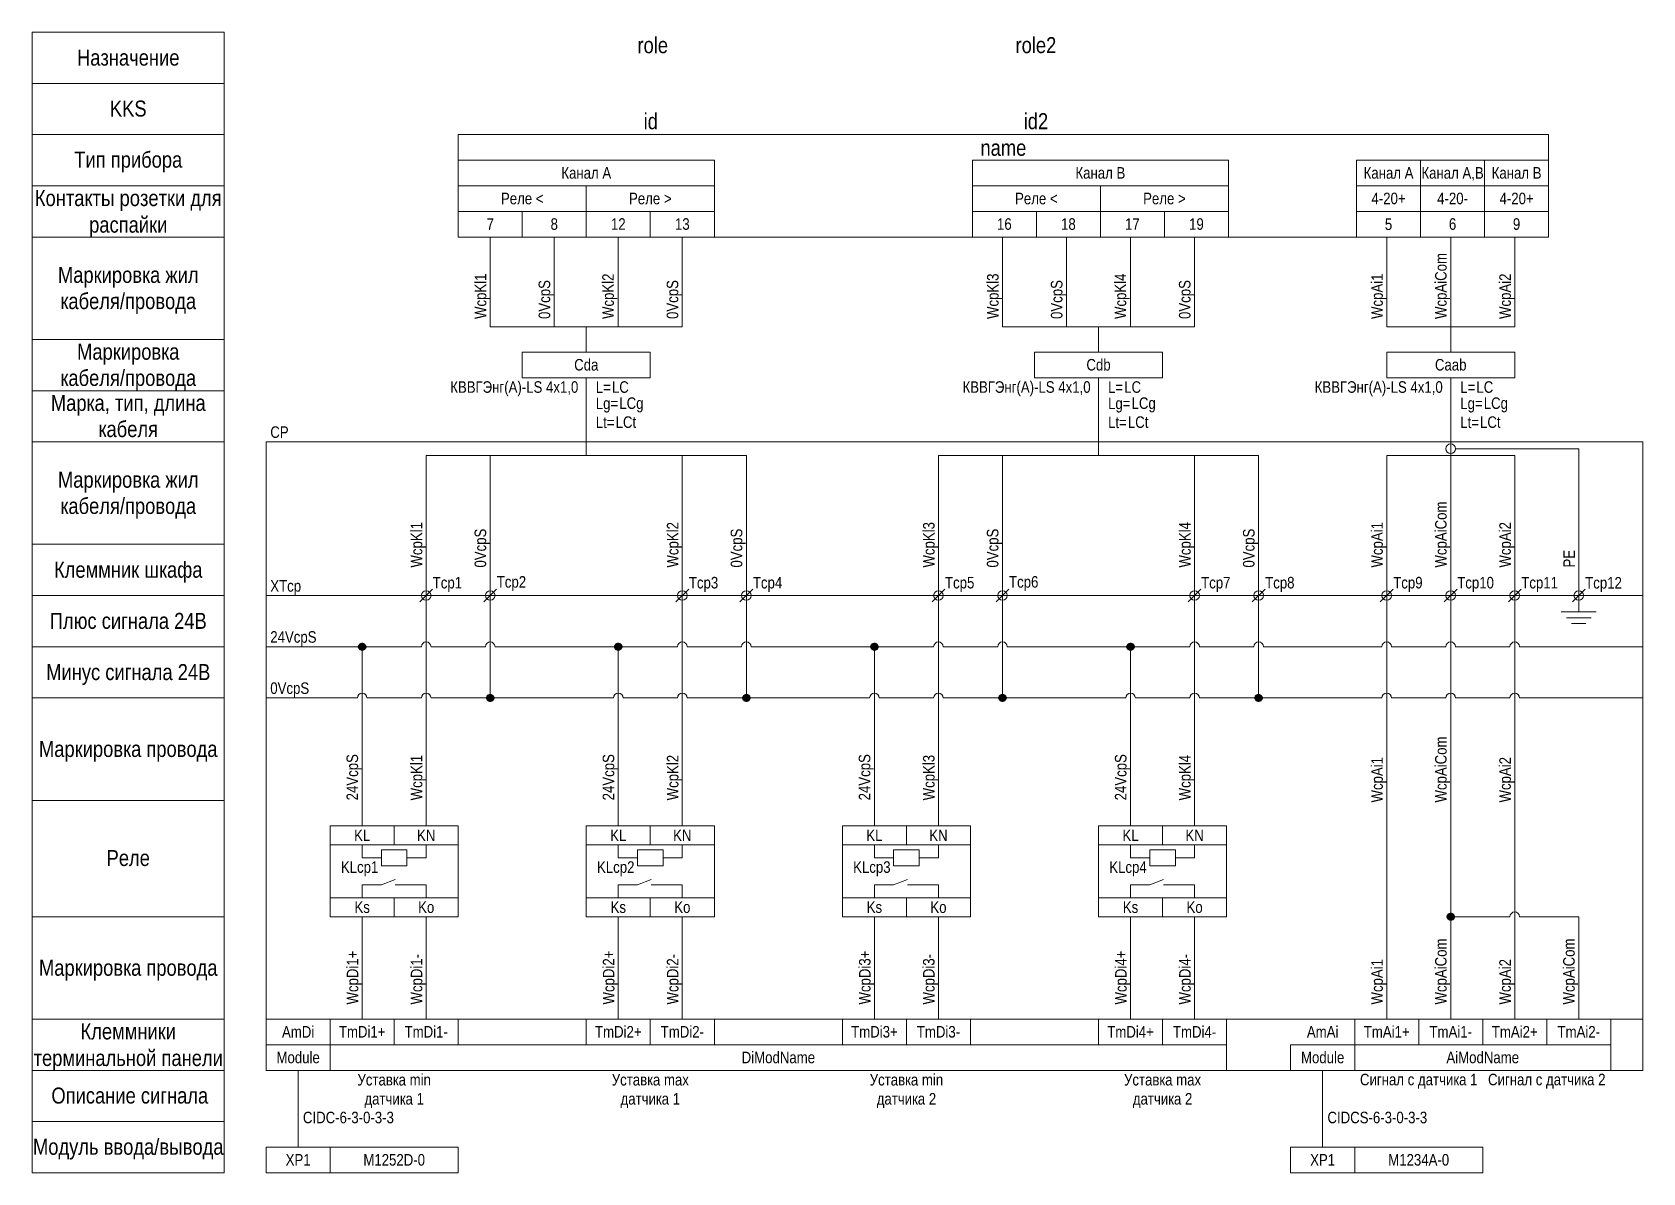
# Model space of a CAD drawing. Header units: millimetres. Extents: x 20 to 272, y -183 to -5.
import ezdxf

# ---------------------------------------------------------------- set-up
doc = ezdxf.new("R2010")
doc.units = ezdxf.units.MM
doc.header["$MEASUREMENT"] = 0
doc.linetypes.add('1_1', pattern=[2000, 1000, -1000])
doc.linetypes.add('4_2_1_2', pattern=[6702.777624, 3527.777672, -1763.888836, 0, -1411.111116])
for name, color, linetype in [('cp_names', 7, 'Continuous'), ('cp_params_ai', 7, 'Continuous'), ('cp_params_di', 7, 'Continuous'), ('cp_static_ai', 7, 'Continuous'), ('cp_static_di', 7, 'Continuous'), ('cp_static_do', 7, 'Continuous'), ('id_names', 7, 'Continuous'), ('id_params_di', 7, 'Continuous'), ('id_params_do', 7, 'Continuous'), ('id_static_ai', 7, 'Continuous'), ('id_static_di', 7, 'Continuous'), ('id_static_do', 7, 'Continuous')]:
    doc.layers.add(name, color=color, linetype=linetype)
doc.styles.add('СГЕНЕРИР_СТИЛЬ_1', font='ARIALN.TTF')

msp = doc.modelspace()

# ---------------------------------------------------------------- texts
at = {"layer": 'cp_names', "color": 7, "linetype": 'Continuous', "lineweight": 15, "insert": (35, -73.66), "char_height": 2.5, "attachment_point": 2, "line_spacing_factor": 0.982786, "style": 'СГЕНЕРИР_СТИЛЬ_1'}
msp.add_mtext('\\A1;{\\pqc;\\fArial Narrow|b0|i0|c204|p34;Маркировка жил\\P\\pqc;\\fArial Narrow|b0|i0|c204|p34;кабеля/провода}', dxfattribs=at)
at = {"layer": 'cp_names', "color": 7, "linetype": 'Continuous', "lineweight": 15, "char_height": 2.5, "attachment_point": 2, "style": 'СГЕНЕРИР_СТИЛЬ_1'}
for s, insert in [('\\A1;{\\pqc;\\fArial Narrow|b0|i0|c204|p34;Клеммник\\fArial Narrow|b0|i0|c204|p34; шкафа}', (35, -87.72)), ('\\A1;{\\pqc;\\fArial Narrow|b0|i0|c204|p34;Плюс \\fArial Narrow|b0|i0|c204|p34;сигнала 2\\fArial Narrow|b0|i0|c204|p34;4\\fArial Narrow|b0|i0|c204|p34;В}', (35, -95.71)), ('\\A1;{\\pqc;\\fArial Narrow|b0|i0|c204|p34;Минус \\fArial Narrow|b0|i0|c204|p34;сигнала 2\\fArial Narrow|b0|i0|c204|p34;4\\fArial Narrow|b0|i0|c204|p34;В}', (35, -103.71)), ('\\A1;{\\pqc;\\fArial Narrow|b0|i0|c204|p34;Маркировка \\fArial Narrow|b0|i0|c204|p34;провода}', (35, -115.72)), ('\\A1;{\\pqc;\\fArial Narrow|b0|i0|c204|p34;Реле}', (35, -132.75)), ('\\A1;{\\pqc;\\fArial Narrow|b0|i0|c204|p34;Маркировка \\fArial Narrow|b0|i0|c204|p34;провода}', (35, -149.9)), ('\\A1;{\\pqc;\\fArial Narrow|b0|i0|c204|p34;Описание сигнала}', (35.24, -169.86)), ('\\A1;{\\pqc;\\fArial Narrow|b0|i0|c204|p34;Модуль ввода/вывода}', (35, -177.86))]:
    msp.add_mtext(s, dxfattribs=dict(at, insert=insert))
at = {"layer": 'cp_names', "color": 7, "linetype": 'Continuous', "lineweight": 15, "insert": (35, -159.84), "char_height": 2.5, "width": 30, "attachment_point": 2, "line_spacing_factor": 0.996518, "style": 'СГЕНЕРИР_СТИЛЬ_1'}
msp.add_mtext('\\A1;{\\pqc;\\fArial Narrow|b0|i0|c204|p34;Клеммник\\fArial Narrow|b0|i0|c204|p34;и терминальной панели}', dxfattribs=at)
at = {"layer": 'cp_params_ai', "color": 7, "linetype": 'Continuous', "lineweight": 15, "char_height": 1.8, "style": 'СГЕНЕРИР_СТИЛЬ_1'}
for s, insert, attachment_point in [('\\A1;{\\pql;\\fArial Narrow|b0|i0|c204|p34;Tcp\\fArial Narrow|b0|i0|c204|p34;9}', (232.55, -90.09), 1), ('\\A1;{\\pql;\\fArial Narrow|b0|i0|c204|p34;Tcp\\fArial Narrow|b0|i0|c204|p34;10}', (242.55, -90.09), 1), ('\\A1;{\\pql;\\fArial Narrow|b0|i0|c204|p34;Tcp1\\fArial Narrow|b0|i0|c204|p34;1}', (252.55, -90.09), 1), ('\\A1;{\\pql;\\fArial Narrow|b0|i0|c204|p34;Tcp1\\fArial Narrow|b0|i0|c204|p34;2}', (262.53, -90.11), 1), ('\\A1;{\\pqc;\\fArial Narrow|b0|i0|c204|p34;Tm\\fArial Narrow|b0|i0|c204|p34;Ai\\fArial Narrow|b0|i0|c204|p34;1+}', (231.53, -160.25), 2), ('\\A1;{\\pqc;\\fArial Narrow|b0|i0|c204|p34;Tm\\fArial Narrow|b0|i0|c204|p34;Ai\\fArial Narrow|b0|i0|c204|p34;1-}', (241.53, -160.25), 2), ('\\A1;{\\pqc;\\fArial Narrow|b0|i0|c204|p34;TmAi\\fArial Narrow|b0|i0|c204|p34;2\\fArial Narrow|b0|i0|c204|p34;+}', (251.53, -160.25), 2), ('\\A1;{\\pqc;\\fArial Narrow|b0|i0|c204|p34;TmAi\\fArial Narrow|b0|i0|c204|p34;2\\fArial Narrow|b0|i0|c204|p34;-}', (261.53, -160.25), 2), ('\\A1;{\\pqc;\\fArial Narrow|b0|i0|c204|p34;Ai\\fArial Narrow|b0|i0|c204|p34;ModName}', (246.53, -164.26), 2)]:
    msp.add_mtext(s, dxfattribs=dict(at, insert=insert, attachment_point=attachment_point))
at = {"layer": 'cp_params_di', "color": 7, "linetype": 'Continuous', "lineweight": 15, "char_height": 1.8, "attachment_point": 1, "rotation": 90, "style": 'СГЕНЕРИР_СТИЛЬ_1'}
for s, insert in [('\\A1;{\\pql;\\fArial Narrow|b0|i0|c204|p34;WcpAi\\fArial Narrow|b0|i0|c204|p34;Com}', (239.09, -49.8)), ('\\A1;{\\pql;\\fArial Narrow|b0|i0|c204|p34;WcpAi1}', (229.12, -49.8)), ('\\A1;{\\pql;\\fArial Narrow|b0|i0|c204|p34;WcpAi2}', (249.12, -49.8)), ('\\A1;{\\pql;\\fArial Narrow|b0|i0|c204|p34;WcpAi\\fArial Narrow|b0|i0|c204|p34;Com}', (239.09, -88.63)), ('\\A1;{\\pql;\\fArial Narrow|b0|i0|c204|p34;WcpKl1}', (79.12, -88.63)), ('\\A1;{\\pql;\\fArial Narrow|b0|i0|c204|p34;0VcpS}', (89.09, -88.63)), ('\\A1;{\\pql;\\fArial Narrow|b0|i0|c204|p34;WcpKl\\fArial Narrow|b0|i0|c204|p34;2}', (119.12, -88.63)), ('\\A1;{\\pql;\\fArial Narrow|b0|i0|c204|p34;0VcpS}', (129.09, -88.63)), ('\\A1;{\\pql;\\fArial Narrow|b0|i0|c204|p34;WcpKl\\fArial Narrow|b0|i0|c204|p34;3}', (159.12, -88.63)), ('\\A1;{\\pql;\\fArial Narrow|b0|i0|c204|p34;0VcpS}', (169.09, -88.63)), ('\\A1;{\\pql;\\fArial Narrow|b0|i0|c204|p34;WcpKl\\fArial Narrow|b0|i0|c204|p34;4}', (199.12, -88.63)), ('\\A1;{\\pql;\\fArial Narrow|b0|i0|c204|p34;0VcpS}', (209.09, -88.63)), ('\\A1;{\\pql;\\fArial Narrow|b0|i0|c204|p34;WcpAi1}', (229.12, -88.63)), ('\\A1;{\\pql;\\fArial Narrow|b0|i0|c204|p34;WcpAi2}', (249.12, -88.63)), ('\\A1;{\\pql;\\fArial Narrow|b0|i0|c204|p34;WcpAi\\fArial Narrow|b0|i0|c204|p34;Com}', (239.09, -125.33)), ('\\A1;{\\pql;\\fArial Narrow|b0|i0|c204|p34;24VcpS}', (69.09, -125)), ('\\A1;{\\pql;\\fArial Narrow|b0|i0|c204|p34;WcpKl\\fArial Narrow|b0|i0|c204|p34;1}', (79.12, -125)), ('\\A1;{\\pql;\\fArial Narrow|b0|i0|c204|p34;24VcpS}', (109.09, -125)), ('\\A1;{\\pql;\\fArial Narrow|b0|i0|c204|p34;WcpK\\fArial Narrow|b0|i0|c204|p34;l2}', (119.12, -125)), ('\\A1;{\\pql;\\fArial Narrow|b0|i0|c204|p34;24VcpS}', (149.09, -125)), ('\\A1;{\\pql;\\fArial Narrow|b0|i0|c204|p34;WcpKl\\fArial Narrow|b0|i0|c204|p34;3}', (159.12, -125)), ('\\A1;{\\pql;\\fArial Narrow|b0|i0|c204|p34;24VcpS}', (189.09, -125)), ('\\A1;{\\pql;\\fArial Narrow|b0|i0|c204|p34;WcpKl\\fArial Narrow|b0|i0|c204|p34;4}', (199.12, -125)), ('\\A1;{\\pql;\\fArial Narrow|b0|i0|c204|p34;WcpAi1}', (229.12, -125.33)), ('\\A1;{\\pql;\\fArial Narrow|b0|i0|c204|p34;WcpAi2}', (249.12, -125.33)), ('\\A1;{\\pql;\\fArial Narrow|b0|i0|c204|p34;WcpAi\\fArial Narrow|b0|i0|c204|p34;Com}', (239.09, -156.89)), ('\\A1;{\\pql;\\fArial Narrow|b0|i0|c204|p34;WcpAi\\fArial Narrow|b0|i0|c204|p34;Com}', (259.09, -156.89)), ('\\A1;{\\pql;\\fArial Narrow|b0|i0|c204|p34;WcpDi1\\fArial Narrow|b0|i0|c204|p34;+}', (69.12, -156.89)), ('\\A1;{\\pql;\\fArial Narrow|b0|i0|c204|p34;WcpDi1\\fArial Narrow|b0|i0|c204|p34;-}', (79.12, -156.89)), ('\\A1;{\\pql;\\fArial Narrow|b0|i0|c204|p34;WcpDi2\\fArial Narrow|b0|i0|c204|p34;+}', (109.12, -156.89)), ('\\A1;{\\pql;\\fArial Narrow|b0|i0|c204|p34;WcpDi2\\fArial Narrow|b0|i0|c204|p34;-}', (119.12, -156.89)), ('\\A1;{\\pql;\\fArial Narrow|b0|i0|c204|p34;WcpDi3\\fArial Narrow|b0|i0|c204|p34;+}', (149.12, -156.89)), ('\\A1;{\\pql;\\fArial Narrow|b0|i0|c204|p34;WcpDi3\\fArial Narrow|b0|i0|c204|p34;-}', (159.12, -156.89)), ('\\A1;{\\pql;\\fArial Narrow|b0|i0|c204|p34;WcpDi4\\fArial Narrow|b0|i0|c204|p34;+}', (189.12, -156.89)), ('\\A1;{\\pql;\\fArial Narrow|b0|i0|c204|p34;WcpDi4\\fArial Narrow|b0|i0|c204|p34;-}', (199.12, -156.89)), ('\\A1;{\\pql;\\fArial Narrow|b0|i0|c204|p34;WcpAi1}', (229.12, -156.89)), ('\\A1;{\\pql;\\fArial Narrow|b0|i0|c204|p34;WcpAi2}', (249.12, -156.89))]:
    msp.add_mtext(s, dxfattribs=dict(at, insert=insert))
at = {"layer": 'cp_params_di', "color": 7, "linetype": 'Continuous', "lineweight": 15, "char_height": 1.8, "style": 'СГЕНЕРИР_СТИЛЬ_1'}
for s, insert, attachment_point in [('\\A1;{\\pql;\\fArial Narrow|b0|i0|c204|p34;CP}', (57.18, -66.57), 1), ('\\A1;{\\pql;\\fArial Narrow|b0|i0|c204|p34;Tcp1}', (82.55, -90.09), 1), ('\\A1;{\\pql;\\fArial Narrow|b0|i0|c204|p34;Tcp2}', (92.55, -89.97), 1), ('\\A1;{\\pql;\\fArial Narrow|b0|i0|c204|p34;Tcp3}', (122.55, -90.09), 1), ('\\A1;{\\pql;\\fArial Narrow|b0|i0|c204|p34;Tcp\\fArial Narrow|b0|i0|c204|p34;4}', (132.55, -90.09), 1), ('\\A1;{\\pql;\\fArial Narrow|b0|i0|c204|p34;Tcp\\fArial Narrow|b0|i0|c204|p34;5}', (162.55, -90.09), 1), ('\\A1;{\\pql;\\fArial Narrow|b0|i0|c204|p34;Tcp\\fArial Narrow|b0|i0|c204|p34;6}', (172.55, -89.97), 1), ('\\A1;{\\pql;\\fArial Narrow|b0|i0|c204|p34;Tcp\\fArial Narrow|b0|i0|c204|p34;7}', (202.55, -90.09), 1), ('\\A1;{\\pql;\\fArial Narrow|b0|i0|c204|p34;Tcp\\fArial Narrow|b0|i0|c204|p34;8}', (212.55, -90.09), 1), ('\\A1;{\\pql;\\fArial Narrow|b0|i0|c204|p34;XTcp}', (57.18, -90.6), 1), ('\\A1;{\\pql;\\fArial Narrow|b0|i0|c204|p34;24VcpS}', (57.18, -98.57), 1), ('\\A1;{\\pql;\\fArial Narrow|b0|i0|c204|p34;0VcpS}', (57.18, -106.57), 1), ('\\A1;{\\pqc;\\fArial Narrow|b0|i0|c204|p34;K\\fArial Narrow|b0|i0|c204|p34;L}', (71.53, -129.56), 2), ('\\A1;{\\pqc;\\fArial Narrow|b0|i0|c204|p34;K\\fArial Narrow|b0|i0|c204|p34;N}', (81.53, -129.56), 2), ('\\A1;{\\pqc;\\fArial Narrow|b0|i0|c204|p34;K\\fArial Narrow|b0|i0|c204|p34;L}', (111.53, -129.56), 2), ('\\A1;{\\pqc;\\fArial Narrow|b0|i0|c204|p34;K\\fArial Narrow|b0|i0|c204|p34;N}', (121.53, -129.56), 2), ('\\A1;{\\pqc;\\fArial Narrow|b0|i0|c204|p34;K\\fArial Narrow|b0|i0|c204|p34;L}', (151.53, -129.56), 2), ('\\A1;{\\pqc;\\fArial Narrow|b0|i0|c204|p34;K\\fArial Narrow|b0|i0|c204|p34;N}', (161.53, -129.56), 2), ('\\A1;{\\pqc;\\fArial Narrow|b0|i0|c204|p34;K\\fArial Narrow|b0|i0|c204|p34;L}', (191.53, -129.56), 2), ('\\A1;{\\pqc;\\fArial Narrow|b0|i0|c204|p34;K\\fArial Narrow|b0|i0|c204|p34;N}', (201.53, -129.56), 2), ('\\A1;{\\pqc;\\fArial Narrow|b0|i0|c204|p34;KLcp\\fArial Narrow|b0|i0|c204|p34;1}', (71.13, -134.52), 2), ('\\A1;{\\pqc;\\fArial Narrow|b0|i0|c204|p34;KLcp\\fArial Narrow|b0|i0|c204|p34;2}', (111.13, -134.52), 2), ('\\A1;{\\pqc;\\fArial Narrow|b0|i0|c204|p34;KLcp\\fArial Narrow|b0|i0|c204|p34;3}', (151.13, -134.52), 2), ('\\A1;{\\pqc;\\fArial Narrow|b0|i0|c204|p34;KLcp\\fArial Narrow|b0|i0|c204|p34;4}', (191.13, -134.53), 2), ('\\A1;{\\pqc;\\fArial Narrow|b0|i0|c204|p34;Ks}', (71.53, -140.78), 2), ('\\A1;{\\pqc;\\fArial Narrow|b0|i0|c204|p34;Ko}', (81.53, -140.78), 2), ('\\A1;{\\pqc;\\fArial Narrow|b0|i0|c204|p34;Ks}', (111.53, -140.78), 2), ('\\A1;{\\pqc;\\fArial Narrow|b0|i0|c204|p34;Ko}', (121.53, -140.78), 2), ('\\A1;{\\pqc;\\fArial Narrow|b0|i0|c204|p34;Ks}', (151.53, -140.78), 2), ('\\A1;{\\pqc;\\fArial Narrow|b0|i0|c204|p34;Ko}', (161.53, -140.78), 2), ('\\A1;{\\pqc;\\fArial Narrow|b0|i0|c204|p34;Ks}', (191.53, -140.78), 2), ('\\A1;{\\pqc;\\fArial Narrow|b0|i0|c204|p34;Ko}', (201.53, -140.78), 2), ('\\A1;{\\pqc;\\fArial Narrow|b0|i0|c204|p34;Am\\fArial Narrow|b0|i0|c204|p34;Di}', (61.53, -160.26), 2), ('\\A1;{\\pqc;\\fArial Narrow|b0|i0|c204|p34;TmDi1\\fArial Narrow|b0|i0|c204|p34;+}', (71.53, -160.25), 2), ('\\A1;{\\pqc;\\fArial Narrow|b0|i0|c204|p34;TmDi1\\fArial Narrow|b0|i0|c204|p34;-}', (81.53, -160.25), 2), ('\\A1;{\\pqc;\\fArial Narrow|b0|i0|c204|p34;TmDi\\fArial Narrow|b0|i0|c204|p34;2\\fArial Narrow|b0|i0|c204|p34;+}', (111.53, -160.25), 2), ('\\A1;{\\pqc;\\fArial Narrow|b0|i0|c204|p34;TmDi\\fArial Narrow|b0|i0|c204|p34;2\\fArial Narrow|b0|i0|c204|p34;-}', (121.53, -160.25), 2), ('\\A1;{\\pqc;\\fArial Narrow|b0|i0|c204|p34;TmDi\\fArial Narrow|b0|i0|c204|p34;3\\fArial Narrow|b0|i0|c204|p34;+}', (151.53, -160.25), 2), ('\\A1;{\\pqc;\\fArial Narrow|b0|i0|c204|p34;TmD\\fArial Narrow|b0|i0|c204|p34;i3\\fArial Narrow|b0|i0|c204|p34;-}', (161.53, -160.25), 2), ('\\A1;{\\pqc;\\fArial Narrow|b0|i0|c204|p34;TmDi\\fArial Narrow|b0|i0|c204|p34;4\\fArial Narrow|b0|i0|c204|p34;+}', (191.53, -160.26), 2), ('\\A1;{\\pqc;\\fArial Narrow|b0|i0|c204|p34;TmDi\\fArial Narrow|b0|i0|c204|p34;4\\fArial Narrow|b0|i0|c204|p34;-}', (201.53, -160.26), 2), ('\\A1;{\\pqc;\\fArial Narrow|b0|i0|c204|p34;Am\\fArial Narrow|b0|i0|c204|p34;A\\fArial Narrow|b0|i0|c204|p34;i}', (221.53, -160.26), 2), ('\\A1;{\\pqc;\\fArial Narrow|b0|i0|c204|p34;DiModName}', (136.53, -164.26), 2)]:
    msp.add_mtext(s, dxfattribs=dict(at, insert=insert, attachment_point=attachment_point))
at = {"layer": 'cp_static_ai', "color": 7, "linetype": 'Continuous', "lineweight": 15, "insert": (259.12, -88.63), "char_height": 1.8, "attachment_point": 1, "rotation": 90, "style": 'СГЕНЕРИР_СТИЛЬ_1'}
msp.add_mtext('\\A1;{\\pql;\\fArial Narrow|b0|i0|c204|p34;PE}', dxfattribs=at)
at = {"layer": 'cp_static_ai', "color": 7, "linetype": 'Continuous', "lineweight": 15, "char_height": 1.8, "attachment_point": 2, "style": 'СГЕНЕРИР_СТИЛЬ_1'}
for s, insert in [('\\A1;{\\pqc;\\fArial Narrow|b0|i0|c204|p34;Сигнал с \\fArial Narrow|b0|i0|c204|p34;датчика 1}', (236.53, -167.71)), ('\\A1;{\\pqc;\\fArial Narrow|b0|i0|c204|p34;Сигнал с датчика 2}', (256.53, -167.71))]:
    msp.add_mtext(s, dxfattribs=dict(at, insert=insert))
at = {"layer": 'cp_static_di', "color": 7, "linetype": 'Continuous', "lineweight": 15, "char_height": 1.8, "attachment_point": 2, "line_spacing_factor": 0.993687, "style": 'СГЕНЕРИР_СТИЛЬ_1'}
for s, insert in [('\\A1;{\\pqc;\\fArial Narrow|b0|i0|c204|p34;Уставка min\\P\\pqc;\\fArial Narrow|b0|i0|c204|p34;датчика\\fArial Narrow|b0|i0|c204|p34; 1}', (76.53, -167.74)), ('\\A1;{\\pqc;\\fArial Narrow|b0|i0|c204|p34;Уставка \\fArial Narrow|b0|i0|c204|p34;max\\P\\pqc;\\fArial Narrow|b0|i0|c204|p34;датчика 1}', (116.53, -167.74)), ('\\A1;{\\pqc;\\fArial Narrow|b0|i0|c204|p34;Уставка min\\P\\pqc;\\fArial Narrow|b0|i0|c204|p34;датчика \\fArial Narrow|b0|i0|c204|p34;2}', (156.53, -167.74)), ('\\A1;{\\pqc;\\fArial Narrow|b0|i0|c204|p34;Уставка max\\P\\pqc;\\fArial Narrow|b0|i0|c204|p34;датчика \\fArial Narrow|b0|i0|c204|p34;2}', (196.53, -167.74))]:
    msp.add_mtext(s, dxfattribs=dict(at, insert=insert))
at = {"layer": 'cp_static_do', "color": 7, "linetype": 'Continuous', "lineweight": 15, "char_height": 1.8, "attachment_point": 2, "style": 'СГЕНЕРИР_СТИЛЬ_1'}
for s, insert in [('\\A1;{\\pqc;\\fArial Narrow|b0|i0|c204|p34;Module}', (61.53, -164.26)), ('\\A1;{\\pqc;\\fArial Narrow|b0|i0|c204|p34;Module}', (221.53, -164.26)), ('\\A1;{\\pqc;\\fArial Narrow|b0|i0|c204|p34;XP1}', (61.53, -180.25)), ('\\A1;{\\pqc;\\fArial Narrow|b0|i0|c204|p34;M125\\fArial Narrow|b0|i0|c204|p34;2D\\fArial Narrow|b0|i0|c204|p34;-0}', (76.53, -180.25)), ('\\A1;{\\pqc;\\fArial Narrow|b0|i0|c204|p34;XP1}', (221.53, -180.25)), ('\\A1;{\\pqc;\\fArial Narrow|b0|i0|c204|p34;M12\\fArial Narrow|b0|i0|c204|p34;34A\\fArial Narrow|b0|i0|c204|p34;-0}', (236.53, -180.25))]:
    msp.add_mtext(s, dxfattribs=dict(at, insert=insert))
at = {"layer": 'id_names', "color": 7, "linetype": 'Continuous', "lineweight": 15, "char_height": 2.5, "attachment_point": 2, "style": 'СГЕНЕРИР_СТИЛЬ_1'}
for s, insert in [('\\A1;{\\pqc;\\fArial Narrow|b0|i0|c204|p34;Назначение}', (35, -7.72)), ('\\A1;{\\pqc;\\fArial Narrow|b0|i0|c204|p34;KKS}', (35, -15.68)), ('\\A1;{\\pqc;\\fArial Narrow|b0|i0|c204|p34;Тип прибора}', (35, -23.66))]:
    msp.add_mtext(s, dxfattribs=dict(at, insert=insert))
at = {"layer": 'id_names', "color": 7, "linetype": 'Continuous', "lineweight": 15, "insert": (35, -29.66), "char_height": 2.5, "width": 30, "attachment_point": 2, "line_spacing_factor": 0.996518, "style": 'СГЕНЕРИР_СТИЛЬ_1'}
msp.add_mtext('\\A1;{\\pqc;\\fArial Narrow|b0|i0|c204|p34;Контакт\\fArial Narrow|b0|i0|c204|p34;ы\\fArial Narrow|b0|i0|c204|p34; розетки для распайки}', dxfattribs=at)
at = {"layer": 'id_names', "color": 7, "linetype": 'Continuous', "lineweight": 15, "char_height": 2.5, "attachment_point": 2, "style": 'СГЕНЕРИР_СТИЛЬ_1'}
for s, insert, line_spacing_factor in [('\\A1;{\\pqc;\\fArial Narrow|b0|i0|c204|p34;Маркировка жил\\P\\pqc;\\fArial Narrow|b0|i0|c204|p34;кабеля/провода}', (35, -41.66), 0.982786), ('\\A1;{\\pqc;\\fArial Narrow|b0|i0|c204|p34;Маркировка\\P\\pqc;\\fArial Narrow|b0|i0|c204|p34;кабеля/провода}', (35, -53.66), 0.982786), ('\\A1;{\\pqc;\\fArial Narrow|b0|i0|c204|p34;Марка, тип\\fArial Narrow|b0|i0|c204|p34;, длина\\P\\pqc;\\fArial Narrow|b0|i0|c204|p34;кабеля}', (35, -61.66), 0.98101)]:
    msp.add_mtext(s, dxfattribs=dict(at, insert=insert, line_spacing_factor=line_spacing_factor))
at = {"layer": 'id_params_di', "color": 7, "linetype": 'Continuous', "lineweight": 15, "char_height": 2.5, "width": 58, "attachment_point": 2, "style": 'СГЕНЕРИР_СТИЛЬ_1'}
for s, insert in [('\\A1;{\\pqc;\\fArial Narrow|b0|i0|c204|p34;role}', (116.91, -5.78)), ('\\A1;{\\pqc;\\fArial Narrow|b0|i0|c204|p34;role\\fArial Narrow|b0|i0|c204|p34;2}', (176.75, -5.77)), ('\\A1;{\\pqc;\\fArial Narrow|b0|i0|c204|p34;id}', (116.6, -17.66)), ('\\A1;{\\pqc;\\fArial Narrow|b0|i0|c204|p34;id\\fArial Narrow|b0|i0|c204|p34;2}', (176.75, -17.65))]:
    msp.add_mtext(s, dxfattribs=dict(at, insert=insert))
at = {"layer": 'id_params_di', "color": 7, "linetype": 'Continuous', "lineweight": 15, "style": 'СГЕНЕРИР_СТИЛЬ_1'}
for s, insert, char_height, attachment_point in [('\\A1;{\\pqc;\\fArial Narrow|b0|i0|c204|p34;name}', (171.67, -21.81), 2.5, 2), ('\\A1;{\\pql;\\fArial Narrow|b0|i0|c204|p34;LC}', (110.54, -59.53), 1.8, 1), ('\\A1;{\\pql;\\fArial Narrow|b0|i0|c204|p34;LC}', (190.54, -59.53), 1.8, 1), ('\\A1;{\\pql;\\fArial Narrow|b0|i0|c204|p34;LC}', (245.54, -59.53), 1.8, 1), ('\\A1;{\\pql;\\fArial Narrow|b0|i0|c204|p34;LCg}', (111.69, -62.05), 1.8, 1), ('\\A1;{\\pql;\\fArial Narrow|b0|i0|c204|p34;LCg}', (191.69, -62.05), 1.8, 1), ('\\A1;{\\pql;\\fArial Narrow|b0|i0|c204|p34;LCg}', (246.69, -62.05), 1.8, 1), ('\\A1;{\\pql;\\fArial Narrow|b0|i0|c204|p34;LCt}', (111.11, -65.01), 1.8, 1), ('\\A1;{\\pql;\\fArial Narrow|b0|i0|c204|p34;LCt}', (191.11, -65.01), 1.8, 1), ('\\A1;{\\pql;\\fArial Narrow|b0|i0|c204|p34;LCt}', (246.11, -65.01), 1.8, 1)]:
    msp.add_mtext(s, dxfattribs=dict(at, insert=insert, char_height=char_height, attachment_point=attachment_point))
at = {"layer": 'id_params_di', "color": 7, "linetype": 'Continuous', "lineweight": 15, "char_height": 1.8, "attachment_point": 1, "rotation": 90, "style": 'СГЕНЕРИР_СТИЛЬ_1'}
for s, insert in [('\\A1;{\\pql;\\fArial Narrow|b0|i0|c204|p34;WcpKl\\fArial Narrow|b0|i0|c204|p34;4}', (189.04, -49.8)), ('\\A1;{\\pql;\\fArial Narrow|b0|i0|c204|p34;W\\fArial Narrow|b0|i0|c204|p34;cp\\fArial Narrow|b0|i0|c204|p34;Kl1}', (89.12, -49.8)), ('\\A1;{\\pql;\\fArial Narrow|b0|i0|c204|p34;0VcpS}', (99.09, -49.8)), ('\\A1;{\\pql;\\fArial Narrow|b0|i0|c204|p34;WcpKl\\fArial Narrow|b0|i0|c204|p34;2}', (109.03, -49.8)), ('\\A1;{\\pql;\\fArial Narrow|b0|i0|c204|p34;0VcpS}', (119.09, -49.8)), ('\\A1;{\\pql;\\fArial Narrow|b0|i0|c204|p34;W\\fArial Narrow|b0|i0|c204|p34;cp\\fArial Narrow|b0|i0|c204|p34;Kl3}', (169.12, -49.8)), ('\\A1;{\\pql;\\fArial Narrow|b0|i0|c204|p34;0VcpS}', (179.09, -49.8)), ('\\A1;{\\pql;\\fArial Narrow|b0|i0|c204|p34;0VcpS}', (199.09, -49.8))]:
    msp.add_mtext(s, dxfattribs=dict(at, insert=insert))
at = {"layer": 'id_params_do', "color": 7, "linetype": 'Continuous', "lineweight": 15, "char_height": 1.8, "attachment_point": 2, "style": 'СГЕНЕРИР_СТИЛЬ_1'}
for s, insert in [('\\A1;{\\pqc;\\fArial Narrow|b0|i0|c204|p34;C\\fArial Narrow|b0|i0|c204|p34;da}', (106.53, -56.05)), ('\\A1;{\\pqc;\\fArial Narrow|b0|i0|c204|p34;C\\fArial Narrow|b0|i0|c204|p34;db}', (186.53, -56.05)), ('\\A1;{\\pqc;\\fArial Narrow|b0|i0|c204|p34;C\\fArial Narrow|b0|i0|c204|p34;aab}', (241.53, -56.05))]:
    msp.add_mtext(s, dxfattribs=dict(at, insert=insert))
at = {"layer": 'id_static_ai', "color": 7, "linetype": 'Continuous', "lineweight": 15, "char_height": 1.8, "attachment_point": 2, "style": 'СГЕНЕРИР_СТИЛЬ_1'}
for s, insert in [('\\A1;{\\pqc;\\fArial Narrow|b0|i0|c204|p34;Канал A}', (231.82, -26.08)), ('\\A1;{\\pqc;\\fArial Narrow|b0|i0|c204|p34;Канал A,В}', (241.82, -26.08)), ('\\A1;{\\pqc;\\fArial Narrow|b0|i0|c204|p34;Канал B}', (251.82, -26.08)), ('\\A1;{\\pqc;\\fArial Narrow|b0|i0|c204|p34;4-20\\fArial Narrow|b0|i0|c204|p34;+}', (231.82, -30.07)), ('\\A1;{\\pqc;\\fArial Narrow|b0|i0|c204|p34;4-20\\fArial Narrow|b0|i0|c204|p34;-}', (241.82, -30.07)), ('\\A1;{\\pqc;\\fArial Narrow|b0|i0|c204|p34;4-20\\fArial Narrow|b0|i0|c204|p34;+}', (251.82, -30.07)), ('\\A1;{\\pqc;\\fArial Narrow|b0|i0|c204|p34;16}', (171.82, -34.07)), ('\\A1;{\\pqc;\\fArial Narrow|b0|i0|c204|p34;18}', (181.82, -34.07)), ('\\A1;{\\pqc;\\fArial Narrow|b0|i0|c204|p34;17}', (191.82, -34.07)), ('\\A1;{\\pqc;\\fArial Narrow|b0|i0|c204|p34;19}', (201.82, -34.07)), ('\\A1;{\\pqc;\\fArial Narrow|b0|i0|c204|p34;5}', (231.82, -34.1)), ('\\A1;{\\pqc;\\fArial Narrow|b0|i0|c204|p34;6}', (241.82, -34.07)), ('\\A1;{\\pqc;\\fArial Narrow|b0|i0|c204|p34;9}', (251.82, -34.07))]:
    msp.add_mtext(s, dxfattribs=dict(at, insert=insert))
at = {"layer": 'id_static_di', "color": 7, "linetype": 'Continuous', "lineweight": 15, "char_height": 1.8, "style": 'СГЕНЕРИР_СТИЛЬ_1'}
for s, insert, attachment_point in [('\\A1;{\\pqc;\\fArial Narrow|b0|i0|c204|p34;Канал А}', (106.53, -26.08), 2), ('\\A1;{\\pqc;\\fArial Narrow|b0|i0|c204|p34;Канал\\fArial Narrow|b0|i0|c204|p34; B}', (186.82, -26.08), 2), ('\\A1;{\\pqc;\\fArial Narrow|b0|i0|c204|p34;Реле <}', (96.53, -30.08), 2), ('\\A1;{\\pqc;\\fArial Narrow|b0|i0|c204|p34;Реле \\fArial Narrow|b0|i0|c204|p34;>}', (116.53, -30.08), 2), ('\\A1;{\\pqc;\\fArial Narrow|b0|i0|c204|p34;Реле <}', (176.82, -30.08), 2), ('\\A1;{\\pqc;\\fArial Narrow|b0|i0|c204|p34;Реле \\fArial Narrow|b0|i0|c204|p34;>}', (196.82, -30.08), 2), ('\\A1;{\\pqc;\\fArial Narrow|b0|i0|c204|p34;7}', (91.53, -34.1), 2), ('\\A1;{\\pqc;\\fArial Narrow|b0|i0|c204|p34;8}', (101.53, -34.07), 2), ('\\A1;{\\pqc;\\fArial Narrow|b0|i0|c204|p34;12}', (111.53, -34.07), 2), ('\\A1;{\\pqc;\\fArial Narrow|b0|i0|c204|p34;13}', (121.53, -34.07), 2), ('\\A1;{\\pql;\\fArial Narrow|b0|i0|c204|p34;КВВГ\\fArial Narrow|b0|i0|c204|p34;Э\\fArial Narrow|b0|i0|c204|p34;нг(А)-LS 4х1,0}', (85.29, -59.53), 1), ('\\A1;{\\pql;\\fArial Narrow|b0|i0|c204|p34;L=}', (108.02, -59.56), 1), ('\\A1;{\\pql;\\fArial Narrow|b0|i0|c204|p34;КВВГ\\fArial Narrow|b0|i0|c204|p34;Э\\fArial Narrow|b0|i0|c204|p34;нг(А)-LS 4х1,0}', (165.29, -59.53), 1), ('\\A1;{\\pql;\\fArial Narrow|b0|i0|c204|p34;L=}', (188.02, -59.56), 1), ('\\A1;{\\pql;\\fArial Narrow|b0|i0|c204|p34;КВВГ\\fArial Narrow|b0|i0|c204|p34;Э\\fArial Narrow|b0|i0|c204|p34;нг(А)-LS 4х1,0}', (220.29, -59.53), 1), ('\\A1;{\\pql;\\fArial Narrow|b0|i0|c204|p34;L=}', (243.02, -59.56), 1), ('\\A1;{\\pql;\\fArial Narrow|b0|i0|c204|p34;Lg=}', (108.02, -62.08), 1), ('\\A1;{\\pql;\\fArial Narrow|b0|i0|c204|p34;Lg=}', (188.02, -62.08), 1), ('\\A1;{\\pql;\\fArial Narrow|b0|i0|c204|p34;Lg=}', (243.02, -62.08), 1), ('\\A1;{\\pql;\\fArial Narrow|b0|i0|c204|p34;Lt=}', (108.02, -65.04), 1), ('\\A1;{\\pql;\\fArial Narrow|b0|i0|c204|p34;Lt=}', (188.02, -65.04), 1), ('\\A1;{\\pql;\\fArial Narrow|b0|i0|c204|p34;Lt=}', (243.02, -65.04), 1), ('\\A1;{\\pql;\\fArial Narrow|b0|i0|c204|p34;CIDC-6-3-0-3-3}', (62.28, -173.64), 1), ('\\A1;{\\pql;\\fArial Narrow|b0|i0|c204|p34;CIDC\\fArial Narrow|b0|i0|c204|p34;S\\fArial Narrow|b0|i0|c204|p34;-6-3-0-3-3}', (222.28, -173.64), 1)]:
    msp.add_mtext(s, dxfattribs=dict(at, insert=insert, attachment_point=attachment_point))

# ---------------------------------------------------------------- hatches: boundary and pattern name
at = {"layer": 'cp_static_di', "linetype": 'Continuous', "lineweight": 0, "true_color": 0x000000}
for points in [[(71.13, -101), (71.16, -101.15), (71.24, -101.28), (71.37, -101.37), (71.53, -101.4), (71.68, -101.37), (71.81, -101.28), (71.9, -101.15), (71.93, -101), (71.9, -100.85), (71.81, -100.72), (71.68, -100.63), (71.53, -100.6), (71.37, -100.63), (71.24, -100.72), (71.16, -100.85)], [(111.13, -101), (111.16, -101.15), (111.24, -101.28), (111.37, -101.37), (111.53, -101.4), (111.68, -101.37), (111.81, -101.28), (111.9, -101.15), (111.93, -101), (111.9, -100.85), (111.81, -100.72), (111.68, -100.63), (111.53, -100.6), (111.37, -100.63), (111.24, -100.72), (111.16, -100.85)], [(151.13, -101), (151.16, -101.15), (151.24, -101.28), (151.37, -101.37), (151.53, -101.4), (151.68, -101.37), (151.81, -101.28), (151.9, -101.15), (151.93, -101), (151.9, -100.85), (151.81, -100.72), (151.68, -100.63), (151.53, -100.6), (151.37, -100.63), (151.24, -100.72), (151.16, -100.85)], [(191.13, -101), (191.16, -101.15), (191.24, -101.28), (191.37, -101.37), (191.53, -101.4), (191.68, -101.37), (191.81, -101.28), (191.9, -101.15), (191.93, -101), (191.9, -100.85), (191.81, -100.72), (191.68, -100.63), (191.53, -100.6), (191.37, -100.63), (191.24, -100.72), (191.16, -100.85)], [(91.13, -109), (91.16, -109.15), (91.24, -109.28), (91.37, -109.37), (91.53, -109.4), (91.68, -109.37), (91.81, -109.28), (91.9, -109.15), (91.93, -109), (91.9, -108.85), (91.81, -108.72), (91.68, -108.63), (91.53, -108.6), (91.37, -108.63), (91.24, -108.72), (91.16, -108.85)], [(131.13, -109), (131.16, -109.15), (131.24, -109.28), (131.37, -109.37), (131.53, -109.4), (131.68, -109.37), (131.81, -109.28), (131.9, -109.15), (131.93, -109), (131.9, -108.85), (131.81, -108.72), (131.68, -108.63), (131.53, -108.6), (131.37, -108.63), (131.24, -108.72), (131.16, -108.85)], [(171.13, -109), (171.16, -109.15), (171.24, -109.28), (171.37, -109.37), (171.53, -109.4), (171.68, -109.37), (171.81, -109.28), (171.9, -109.15), (171.93, -109), (171.9, -108.85), (171.81, -108.72), (171.68, -108.63), (171.53, -108.6), (171.37, -108.63), (171.24, -108.72), (171.16, -108.85)], [(211.13, -109), (211.16, -109.15), (211.24, -109.28), (211.37, -109.37), (211.53, -109.4), (211.68, -109.37), (211.81, -109.28), (211.9, -109.15), (211.93, -109), (211.9, -108.85), (211.81, -108.72), (211.68, -108.63), (211.53, -108.6), (211.37, -108.63), (211.24, -108.72), (211.16, -108.85)]]:
    msp.add_hatch(color=18, dxfattribs=at).paths.add_polyline_path(points)
at = {"layer": 'id_static_ai', "linetype": 'Continuous', "lineweight": 0, "true_color": 0x000000}
msp.add_hatch(color=18, dxfattribs=at).paths.add_polyline_path([(241.13, -143.18), (241.16, -143.33), (241.24, -143.46), (241.37, -143.55), (241.53, -143.58), (241.68, -143.55), (241.81, -143.46), (241.9, -143.33), (241.93, -143.18), (241.9, -143.03), (241.81, -142.9), (241.68, -142.81), (241.53, -142.78), (241.37, -142.81), (241.24, -142.9), (241.16, -143.03)])

# ---------------------------------------------------------------- linework, layer by layer
at = {"layer": 'cp_names', "color": 7, "linetype": 'Continuous', "lineweight": 15, "ltscale": 100}
for points in [[(20, -85), (50, -85), (50, -69), (20, -69)], [(20, -93), (50, -93), (50, -85), (20, -85)], [(20, -101), (50, -101), (50, -93), (20, -93)], [(20, -109), (50, -109), (50, -101), (20, -101)], [(20, -125), (50, -125), (50, -109), (20, -109)], [(20, -143.18), (50, -143.18), (50, -125), (20, -125)], [(20, -159.18), (50, -159.18), (50, -143.18), (20, -143.18)], [(20, -167.18), (50, -167.18), (50, -159.18), (20, -159.18)], [(20, -175.18), (50, -175.18), (50, -167.18), (20, -167.18)], [(20, -183.18), (50, -183.18), (50, -175.18), (20, -175.18)]]:
    msp.add_lwpolyline(points, close=True, dxfattribs=at)
at = {"layer": 'cp_static_ai', "color": 7, "linetype": 'Continuous', "lineweight": 15, "ltscale": 100}
for p, q in [((231.53, -71.14), (231.53, -93)), ((231.53, -71.14), (251.53, -71.14)), ((241.53, -71.14), (241.53, -93)), ((251.53, -71.14), (251.53, -93)), ((230.53, -94), (232.53, -92)), ((231.53, -93), (231.53, -159.18)), ((240.53, -94), (242.53, -92)), ((241.53, -93), (241.53, -159.18)), ((250.53, -94), (252.53, -92)), ((251.53, -93), (251.53, -159.18)), ((260.53, -94), (262.53, -92)), ((261.53, -93), (261.53, -95.53)), ((258.78, -95.53), (264.27, -95.53)), ((259.6, -96.46), (263.46, -96.46)), ((260.41, -97.39), (262.64, -97.39)), ((232.28, -101), (240.78, -101)), ((242.28, -101), (250.78, -101)), ((252.28, -101), (271.53, -101)), ((232.28, -109), (240.78, -109)), ((242.28, -109), (250.78, -109)), ((252.28, -109), (271.53, -109)), ((261.53, -143.18), (261.53, -159.18)), ((206.53, -159.18), (271.53, -159.18)), ((206.53, -167.18), (271.53, -167.18))]:
    msp.add_line(p, q, dxfattribs=at)
for points in [[(226.82, -25), (236.82, -25), (236.82, -29), (226.82, -29)], [(236.82, -25), (246.82, -25), (246.82, -29), (236.82, -29)], [(246.82, -25), (256.82, -25), (256.82, -29), (246.82, -29)], [(226.82, -29), (236.82, -29), (236.82, -33), (226.82, -33)], [(246.82, -29), (256.82, -29), (256.82, -33), (246.82, -33)], [(226.82, -33), (236.82, -33), (236.82, -37), (226.82, -37)], [(236.82, -33), (246.82, -33), (246.82, -37), (236.82, -37)], [(246.82, -33), (256.82, -33), (256.82, -37), (246.82, -37)], [(226.53, -159.18), (236.53, -159.18), (236.53, -163.18), (226.53, -163.18)], [(236.53, -159.18), (246.53, -159.18), (246.53, -163.18), (236.53, -163.18)], [(246.53, -159.18), (256.53, -159.18), (256.53, -163.18), (246.53, -163.18)], [(256.53, -159.18), (266.53, -159.18), (266.53, -163.18), (256.53, -163.18)], [(226.53, -163.18), (266.53, -163.18), (266.53, -167.18), (226.53, -167.18)]]:
    msp.add_lwpolyline(points, close=True, dxfattribs=at)
msp.add_lwpolyline([(261.53, -93), (261.53, -70.07), (242.28, -70.07)], dxfattribs=at)
for centre in [(241.53, -70.07), (231.53, -93), (241.53, -93), (251.53, -93), (261.53, -93)]:
    msp.add_circle(centre, 0.75, dxfattribs=at)
for centre in [(231.53, -101), (241.53, -101), (251.53, -101), (231.53, -109), (241.53, -109), (251.53, -109)]:
    msp.add_arc(centre, 0.75, 0, 180, dxfattribs=at)
at = {"layer": 'cp_static_di', "color": 7, "linetype": '1_1', "lineweight": 15, "ltscale": 100}
for p, q in [((271.53, -69), (56.53, -69)), ((56.53, -69), (56.53, -167.18)), ((271.53, -69), (271.53, -167.18))]:
    msp.add_line(p, q, dxfattribs=at)
at = {"layer": 'cp_static_di', "color": 7, "linetype": 'Continuous', "lineweight": 15, "ltscale": 100}
for p, q in [((81.53, -71.14), (131.53, -71.14)), ((81.53, -71.14), (81.53, -93)), ((91.53, -71.14), (91.53, -93)), ((121.53, -71.14), (121.53, -93)), ((131.53, -71.14), (131.53, -93)), ((161.53, -71.14), (211.53, -71.14)), ((161.53, -71.14), (161.53, -93)), ((171.53, -71.14), (171.53, -93)), ((201.53, -71.14), (201.53, -93)), ((211.53, -71.14), (211.53, -93)), ((80.53, -94), (82.53, -92)), ((81.53, -93), (81.53, -129)), ((90.53, -94), (92.53, -92)), ((91.53, -93), (91.53, -108.6)), ((120.53, -94), (122.53, -92)), ((121.53, -93), (121.53, -129)), ((130.53, -94), (132.53, -92)), ((131.53, -93), (131.53, -108.6)), ((160.53, -94), (162.53, -92)), ((161.53, -93), (161.53, -129)), ((170.53, -94), (172.53, -92)), ((171.53, -93), (171.53, -108.6)), ((200.53, -94), (202.53, -92)), ((201.53, -93), (201.53, -129)), ((210.53, -94), (212.53, -92)), ((211.53, -93), (211.53, -108.6)), ((56.53, -101), (80.78, -101)), ((71.53, -101.4), (71.53, -129)), ((82.28, -101), (90.78, -101)), ((92.28, -101), (120.78, -101)), ((111.53, -101.4), (111.53, -129)), ((122.28, -101), (130.78, -101)), ((132.28, -101), (160.78, -101)), ((151.53, -101.4), (151.53, -129)), ((162.28, -101), (170.78, -101)), ((172.28, -101), (200.78, -101)), ((191.53, -101.4), (191.53, -129)), ((202.28, -101), (210.78, -101)), ((212.28, -101), (230.78, -101)), ((56.53, -109), (70.78, -109)), ((72.28, -109), (80.78, -109)), ((82.28, -109), (110.78, -109)), ((112.28, -109), (120.78, -109)), ((122.28, -109), (150.78, -109)), ((152.28, -109), (160.78, -109)), ((162.28, -109), (190.78, -109)), ((192.28, -109), (200.78, -109)), ((202.28, -109), (230.78, -109)), ((71.53, -143.18), (71.53, -159.18)), ((81.53, -143.18), (81.53, -159.18)), ((111.53, -143.18), (111.53, -159.18)), ((121.53, -143.18), (121.53, -159.18)), ((151.53, -143.18), (151.53, -159.18)), ((161.53, -143.18), (161.53, -159.18)), ((191.53, -143.18), (191.53, -159.18)), ((201.53, -143.18), (201.53, -159.18)), ((56.53, -159.18), (206.53, -159.18)), ((56.53, -167.18), (206.53, -167.18))]:
    msp.add_line(p, q, dxfattribs=at)
at = {"layer": 'cp_static_di', "color": 7, "linetype": '4_2_1_2', "lineweight": 15, "ltscale": 100}
msp.add_line((56.53, -93), (271.53, -93), dxfattribs=at)
at = {"layer": 'cp_static_di', "color": 7, "linetype": 'Continuous', "lineweight": 15, "ltscale": 100}
for points in [[(66.53, -143.18), (86.53, -143.18), (86.53, -129), (66.53, -129)], [(66.53, -131.96), (76.53, -131.96), (76.53, -129), (66.53, -129)], [(76.53, -131.96), (86.53, -131.96), (86.53, -129), (76.53, -129)], [(106.53, -143.18), (126.53, -143.18), (126.53, -129), (106.53, -129)], [(106.53, -131.96), (116.53, -131.96), (116.53, -129), (106.53, -129)], [(116.53, -131.96), (126.53, -131.96), (126.53, -129), (116.53, -129)], [(146.53, -143.18), (166.53, -143.18), (166.53, -129), (146.53, -129)], [(146.53, -131.96), (156.53, -131.96), (156.53, -129), (146.53, -129)], [(156.53, -131.96), (166.53, -131.96), (166.53, -129), (156.53, -129)], [(186.53, -143.18), (206.53, -143.18), (206.53, -129), (186.53, -129)], [(186.53, -131.96), (196.53, -131.96), (196.53, -129), (186.53, -129)], [(196.53, -131.96), (206.53, -131.96), (206.53, -129), (196.53, -129)], [(78.53, -132.72), (78.53, -135.21), (74.53, -135.21), (74.53, -132.72)], [(118.53, -132.72), (118.53, -135.21), (114.53, -135.21), (114.53, -132.72)], [(158.53, -132.72), (158.53, -135.21), (154.53, -135.21), (154.53, -132.72)], [(198.53, -132.72), (198.53, -135.21), (194.53, -135.21), (194.53, -132.72)], [(66.53, -143.18), (76.53, -143.18), (76.53, -140.21), (66.53, -140.21)], [(76.53, -143.18), (86.53, -143.18), (86.53, -140.21), (76.53, -140.21)], [(106.53, -143.18), (116.53, -143.18), (116.53, -140.21), (106.53, -140.21)], [(116.53, -143.18), (126.53, -143.18), (126.53, -140.21), (116.53, -140.21)], [(146.53, -143.18), (156.53, -143.18), (156.53, -140.21), (146.53, -140.21)], [(156.53, -143.18), (166.53, -143.18), (166.53, -140.21), (156.53, -140.21)], [(186.53, -143.18), (196.53, -143.18), (196.53, -140.21), (186.53, -140.21)], [(196.53, -143.18), (206.53, -143.18), (206.53, -140.21), (196.53, -140.21)], [(66.53, -159.18), (76.53, -159.18), (76.53, -163.18), (66.53, -163.18)], [(76.53, -159.18), (86.53, -159.18), (86.53, -163.18), (76.53, -163.18)], [(106.53, -159.18), (116.53, -159.18), (116.53, -163.18), (106.53, -163.18)], [(116.53, -159.18), (126.53, -159.18), (126.53, -163.18), (116.53, -163.18)], [(146.53, -159.18), (156.53, -159.18), (156.53, -163.18), (146.53, -163.18)], [(156.53, -159.18), (166.53, -159.18), (166.53, -163.18), (156.53, -163.18)], [(186.53, -159.18), (196.53, -159.18), (196.53, -163.18), (186.53, -163.18)], [(196.53, -159.18), (206.53, -159.18), (206.53, -163.18), (196.53, -163.18)], [(66.53, -163.18), (206.53, -163.18), (206.53, -167.18), (66.53, -167.18)]]:
    msp.add_lwpolyline(points, close=True, dxfattribs=at)
for points in [[(71.53, -131.96), (71.53, -133.96), (74.53, -133.96)], [(81.53, -131.96), (81.53, -133.96), (78.53, -133.96)], [(111.53, -131.96), (111.53, -133.96), (114.53, -133.96)], [(121.53, -131.96), (121.53, -133.96), (118.53, -133.96)], [(151.53, -131.96), (151.53, -133.96), (154.53, -133.96)], [(161.53, -131.96), (161.53, -133.96), (158.53, -133.96)], [(191.53, -131.96), (191.53, -133.96), (194.53, -133.96)], [(201.53, -131.96), (201.53, -133.96), (198.53, -133.96)], [(71.53, -140.21), (71.53, -138.18), (74.53, -138.18)], [(74.53, -138.18), (76.67, -137.35)], [(78.53, -138.18), (76.67, -138.18)], [(81.53, -140.21), (81.53, -138.18), (78.53, -138.18)], [(111.53, -140.21), (111.53, -138.18), (114.53, -138.18)], [(114.53, -138.18), (116.67, -137.35)], [(118.53, -138.18), (116.67, -138.18)], [(121.53, -140.21), (121.53, -138.18), (118.53, -138.18)], [(151.53, -140.21), (151.53, -138.18), (154.53, -138.18)], [(154.53, -138.18), (156.67, -137.35)], [(158.53, -138.18), (156.67, -138.18)], [(161.53, -140.21), (161.53, -138.18), (158.53, -138.18)], [(191.53, -140.21), (191.53, -138.18), (194.53, -138.18)], [(194.53, -138.18), (196.67, -137.35)], [(198.53, -138.18), (196.67, -138.18)], [(201.53, -140.21), (201.53, -138.18), (198.53, -138.18)]]:
    msp.add_lwpolyline(points, dxfattribs=at)
for centre in [(81.53, -93), (91.53, -93), (121.53, -93), (131.53, -93), (161.53, -93), (171.53, -93), (201.53, -93), (211.53, -93)]:
    msp.add_circle(centre, 0.75, dxfattribs=at)
at = {"layer": 'cp_static_di', "color": 7, "linetype": 'Continuous', "lineweight": 70, "ltscale": 100}
for centre in [(71.53, -101), (111.53, -101), (151.53, -101), (191.53, -101), (91.53, -109), (131.53, -109), (171.53, -109), (211.53, -109)]:
    msp.add_circle(centre, 0.4, dxfattribs=at)
at = {"layer": 'cp_static_di', "color": 7, "linetype": 'Continuous', "lineweight": 15, "ltscale": 100}
for centre in [(81.53, -101), (91.53, -101), (121.53, -101), (131.53, -101), (161.53, -101), (171.53, -101), (201.53, -101), (211.53, -101), (71.53, -109), (81.53, -109), (111.53, -109), (121.53, -109), (151.53, -109), (161.53, -109), (191.53, -109), (201.53, -109), (251.53, -143.18)]:
    msp.add_arc(centre, 0.75, 0, 180, dxfattribs=at)
at = {"layer": 'cp_static_do', "color": 7, "linetype": 'Continuous', "lineweight": 15, "ltscale": 100}
for p, q in [((61.53, -167.18), (61.53, -179.18)), ((221.53, -167.18), (221.53, -179.18))]:
    msp.add_line(p, q, dxfattribs=at)
for points in [[(66.53, -167.18), (56.53, -167.18), (56.53, -163.18), (66.53, -163.18)], [(226.53, -167.18), (216.53, -167.18), (216.53, -163.18), (226.53, -163.18)], [(66.53, -183.18), (56.53, -183.18), (56.53, -179.18), (66.53, -179.18)], [(66.53, -179.18), (86.53, -179.18), (86.53, -183.18), (66.53, -183.18)], [(226.53, -183.18), (216.53, -183.18), (216.53, -179.18), (226.53, -179.18)], [(226.53, -179.18), (246.53, -179.18), (246.53, -183.18), (226.53, -183.18)]]:
    msp.add_lwpolyline(points, close=True, dxfattribs=at)
at = {"layer": 'id_names', "color": 7, "linetype": 'Continuous', "lineweight": 15, "ltscale": 100}
for points in [[(20, -13), (50, -13), (50, -5), (20, -5)], [(20, -21), (50, -21), (50, -13), (20, -13)], [(20, -29), (50, -29), (50, -21), (20, -21)], [(20, -37), (50, -37), (50, -29), (20, -29)], [(20, -53), (50, -53), (50, -37), (20, -37)], [(20, -61), (50, -61), (50, -53), (20, -53)], [(20, -69), (50, -69), (50, -61), (20, -61)]]:
    msp.add_lwpolyline(points, close=True, dxfattribs=at)
at = {"layer": 'id_static_ai', "color": 7, "linetype": 'Continuous', "lineweight": 15, "ltscale": 100}
for p, q in [((241.93, -143.18), (250.78, -143.18)), ((252.28, -143.18), (261.53, -143.18))]:
    msp.add_line(p, q, dxfattribs=at)
at = {"layer": 'id_static_ai', "color": 7, "linetype": 'Continuous', "lineweight": 70, "ltscale": 100}
msp.add_circle((241.53, -143.18), 0.4, dxfattribs=at)
at = {"layer": 'id_static_di', "color": 7, "linetype": 'Continuous', "lineweight": 15, "ltscale": 100}
for p, q in [((106.53, -71.14), (106.53, -59)), ((186.53, -71.14), (186.53, -59)), ((241.53, -71.14), (241.53, -59))]:
    msp.add_line(p, q, dxfattribs=at)
for points in [[(86.53, -37), (256.82, -37), (256.82, -21), (86.53, -21)], [(86.53, -25), (126.53, -25), (126.53, -29), (86.53, -29)], [(166.82, -25), (206.82, -25), (206.82, -29), (166.82, -29)], [(86.53, -29), (106.53, -29), (106.53, -33), (86.53, -33)], [(106.53, -29), (126.53, -29), (126.53, -33), (106.53, -33)], [(166.82, -29), (186.82, -29), (186.82, -33), (166.82, -33)], [(186.82, -29), (206.82, -29), (206.82, -33), (186.82, -33)], [(86.53, -33), (96.53, -33), (96.53, -37), (86.53, -37)], [(96.53, -33), (106.53, -33), (106.53, -37), (96.53, -37)], [(106.53, -33), (116.53, -33), (116.53, -37), (106.53, -37)], [(116.53, -33), (126.53, -33), (126.53, -37), (116.53, -37)], [(166.82, -33), (176.82, -33), (176.82, -37), (166.82, -37)], [(176.82, -33), (186.82, -33), (186.82, -37), (176.82, -37)], [(186.82, -33), (196.82, -33), (196.82, -37), (186.82, -37)], [(196.82, -33), (206.82, -33), (206.82, -37), (196.82, -37)]]:
    msp.add_lwpolyline(points, close=True, dxfattribs=at)
at = {"layer": 'id_static_do', "color": 7, "linetype": 'Continuous', "lineweight": 15, "ltscale": 100}
for p, q in [((91.53, -51), (91.53, -37)), ((101.53, -51), (101.53, -37)), ((111.53, -51), (111.53, -37)), ((121.53, -51), (121.53, -37)), ((171.53, -51), (171.53, -37)), ((181.53, -51), (181.53, -37)), ((191.53, -51), (191.53, -37)), ((201.53, -51), (201.53, -37)), ((231.53, -51), (231.53, -37)), ((241.53, -51), (241.53, -37)), ((251.53, -51), (251.53, -37)), ((91.53, -51), (121.53, -51)), ((106.53, -55), (106.53, -51)), ((171.53, -51), (201.53, -51)), ((186.53, -55), (186.53, -51)), ((231.53, -51), (251.53, -51)), ((241.53, -55), (241.53, -51))]:
    msp.add_line(p, q, dxfattribs=at)
for points in [[(96.53, -59), (116.53, -59), (116.53, -55), (96.53, -55)], [(176.53, -59), (196.53, -59), (196.53, -55), (176.53, -55)], [(231.53, -59), (251.53, -59), (251.53, -55), (231.53, -55)]]:
    msp.add_lwpolyline(points, close=True, dxfattribs=at)

msp.set_redraw_order([(e.dxf.handle, doc.entitydb.next_handle()) for e in msp.query("TEXT MTEXT ATTDEF DIMENSION ARC_DIMENSION")])  # texts and dimensions are drawn at this point

doc.saveas('drawing.dxf')
